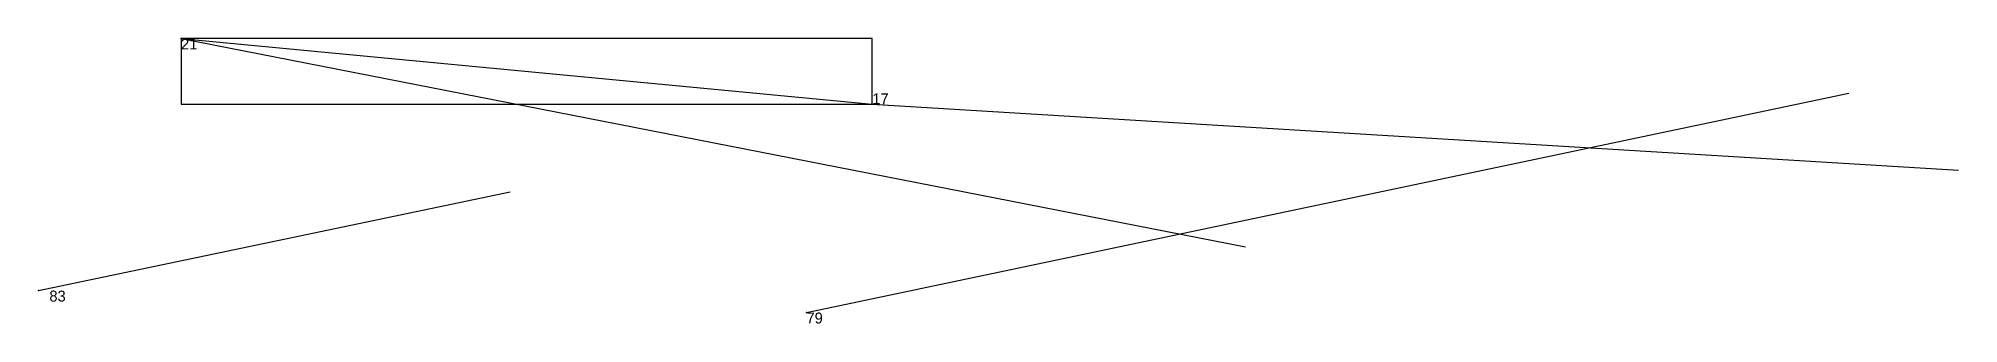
# Model space of a CAD drawing. Extents: x 0 to 1.06, y 0.02 to 1.09.
# Drawn here: x 0.709 to 0.884, y 0.404 to 0.43 of the extents above; entities that cross this region are included whole.
import ezdxf

# ---------------------------------------------------------------- set-up
doc = ezdxf.new("R2010")
doc.units = 0
for name, color, linetype in [('Clients', 3, 'CONTINUOUS'), ('Facilities', 3, 'CONTINUOUS'), ('Facilities_lines', 3, 'CONTINUOUS'), ('Min_max_boxes', 1, 'CONTINUOUS'), ('Normals', 1, 'CONTINUOUS'), ('Source_points', 5, 'CONTINUOUS'), ('Text', 3, 'CONTINUOUS')]:
    doc.layers.add(name, color=color, linetype=linetype)

msp = doc.modelspace()

# ---------------------------------------------------------------- texts
at = {"layer": 'Text', "color": 3}
for s, p in [('21', (0.722, 0.429, 0.49)), ('17', (0.785, 0.424, 0.499)), ('83', (0.71, 0.406, 0.859)), ('79', (0.779, 0.404, 0.739))]:
    msp.add_text(s, height=0.001, dxfattribs=at).set_placement(p)

# ---------------------------------------------------------------- linework, layer by layer
at = {"layer": 'Clients', "color": 5}
msp.add_point((0.785, 0.424, 0.499), dxfattribs=at)
at = {"layer": 'Facilities', "color": 3}
for p in [(0.722, 0.43, 0.49), (0.709, 0.407, 0.859), (0.779, 0.405, 0.739)]:
    msp.add_point(p, dxfattribs=at)
at = {"layer": 'Facilities_lines', "color": 3}
msp.add_line((0.722, 0.43, 0.49), (0.785, 0.424, 0.499), dxfattribs=at)
at = {"layer": 'Min_max_boxes', "color": 1}
for p, q in [((0.785, 0.43, 0.49), (0.722, 0.43, 0.49)), ((0.722, 0.43, 0.49), (0.722, 0.424, 0.49)), ((0.785, 0.43, 0.499), (0.722, 0.43, 0.499)), ((0.722, 0.43, 0.499), (0.722, 0.424, 0.499)), ((0.722, 0.43, 0.49), (0.722, 0.43, 0.499)), ((0.785, 0.424, 0.49), (0.785, 0.43, 0.49)), ((0.785, 0.424, 0.499), (0.785, 0.43, 0.499)), ((0.785, 0.43, 0.49), (0.785, 0.43, 0.499)), ((0.722, 0.424, 0.49), (0.785, 0.424, 0.49)), ((0.722, 0.424, 0.499), (0.785, 0.424, 0.499)), ((0.722, 0.424, 0.49), (0.722, 0.424, 0.499)), ((0.785, 0.424, 0.49), (0.785, 0.424, 0.499))]:
    msp.add_line(p, q, dxfattribs=at)
at = {"layer": 'Normals', "color": 1}
for p, q in [((0.722, 0.43, 0.49), (0.819, 0.411, 0.474)), ((0.779, 0.405, 0.739), (0.874, 0.425, 0.763)), ((0.785, 0.424, 0.499), (0.884, 0.418, 0.486)), ((0.709, 0.407, 0.859), (0.752, 0.416, 0.949))]:
    msp.add_line(p, q, dxfattribs=at)
at = {"layer": 'Source_points', "color": 5}
for p in [(0.722, 0.43, 0.49), (0.785, 0.424, 0.499), (0.709, 0.407, 0.859), (0.779, 0.405, 0.739)]:
    msp.add_point(p, dxfattribs=at)

msp.set_redraw_order([(e.dxf.handle, doc.entitydb.next_handle()) for e in msp.query("TEXT MTEXT ATTDEF DIMENSION ARC_DIMENSION")])  # texts and dimensions are drawn at this point

doc.saveas('drawing.dxf')
